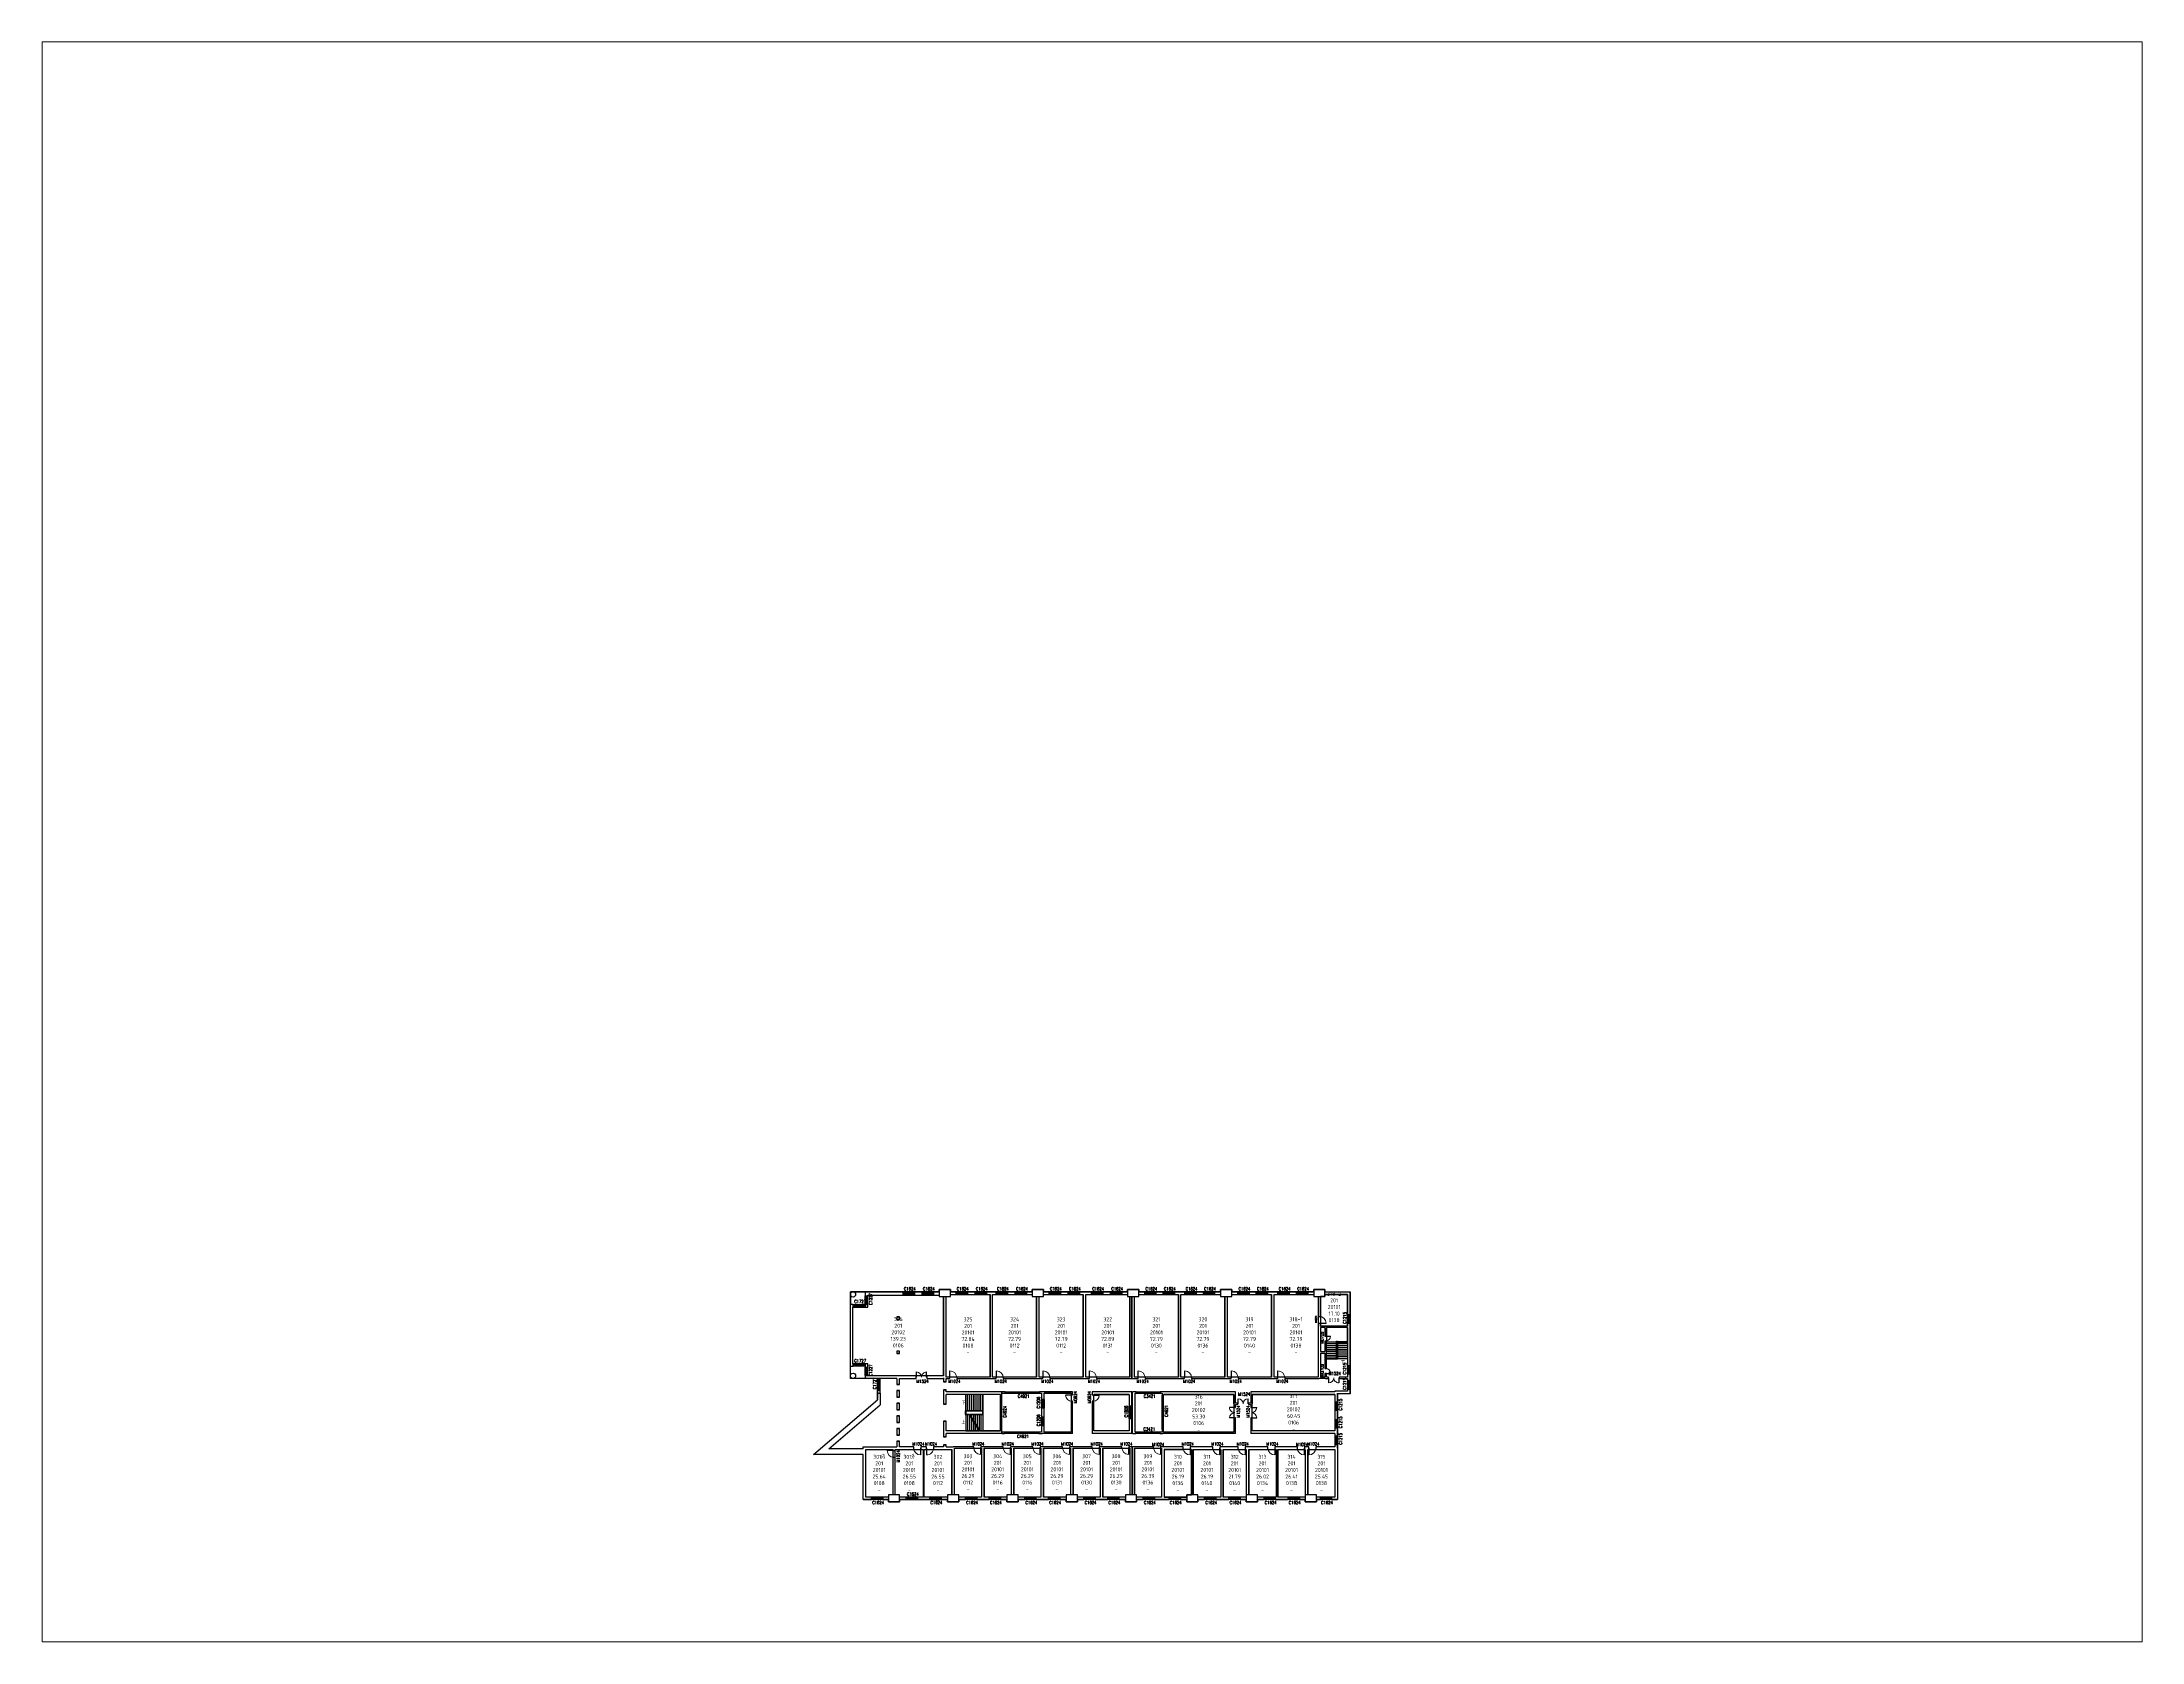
# Paper-space layout 'Layout1' of a CAD drawing. Extents: x 1.05 to 9.45, y 0.8 to 7.2.
# The model-space entities are those that its viewports show. They can reach past a viewport. Long polylines and large blocks are cut down to what shows.
import ezdxf

# ---------------------------------------------------------------- set-up
doc = ezdxf.new("R2010")
doc.units = 0
doc.header["$LTSCALE"] = 1000
doc.header["$MEASUREMENT"] = 0
doc.linetypes.add('DASH', pattern=[0.35, 0.25, -0.1])
for name, color, linetype in [('body', 30, 'Continuous'), ('GROS', 6, 'Continuous'), ('RM', 4, 'Continuous'), ('RM$', 5, 'Continuous'), ('RM$TXT', 5, 'Continuous')]:
    doc.layers.add(name, color=color, linetype=linetype)
doc.styles.add('_TCH_DIM', font='SIMPLEX', dxfattribs={"bigfont": 'GBCBIG'})
doc.styles.add('_TCH_WINDOW', font='SIMPLEX', dxfattribs={"bigfont": 'GBCBIG'})
doc.styles.get("Standard").update_dxf_attribs({"font": 'gbenor.shx', "bigfont": 'gbcbig.shx'})

# ---------------------------------------------------------------- blocks, each defined once
blk = doc.blocks.new('$TCHSYS$WIN2D')
for p, q in [((-0.5, 0.5), (0.5, 0.5)), ((-0.5, 0.5), (-0.5, -0.5)), ((0.5, 0.167), (-0.5, 0.167)), ((0.5, 0.5), (0.5, -0.5)), ((0.5, -0.167), (-0.5, -0.167)), ((-0.5, -0.5), (0.5, -0.5))]:
    blk.add_line(p, q)
blk = doc.blocks.new('$DorLib2D$00000004')
for p, q in [((-0.485, 0), (-0.485, 0.485)), ((0.485, 0), (0.485, 0.485))]:
    blk.add_line(p, q)
at = {"lineweight": 13}
for centre, start, end in [((-0.485, 0), 0, 90), ((0.485, 0), 90, 180)]:
    blk.add_arc(centre, 0.485, start, end, dxfattribs=at)
blk = doc.blocks.new('$DorLib2D$00000003')
blk.add_line((0.47, 0), (0.47, 0.97))
at = {"lineweight": 13}
blk.add_arc((0.47, 0), 0.97, 90, 180, dxfattribs=at)
blk = doc.blocks.new('_FZHK')
blk.add_lwpolyline([(-0.5, -0.5), (0.5, -0.5), (0.5, 0.5), (-0.5, 0.5)], close=True)

msp = doc.modelspace()

# ---------------------------------------------------------------- linework, layer by layer
at = {"layer": 'body'}
for p, q in [((8515, -91590), (6415, -91590)), ((6415, -91590), (6415, -93390)), ((6415, -103875), (6415, -102160)), ((8515, -103875), (6415, -103875))]:
    msp.add_line(p, q, dxfattribs=at)
at = {"layer": 'body', "color": 30}
for p, q in [((8515, -91590), (8515, -92175)), ((13900, -91590), (8515, -91590)), ((8515, -92175), (8885, -92175)), ((8885, -92175), (8885, -92090)), ((8885, -92090), (13900, -92090)), ((13900, -92090), (13900, -91590)), ((16600, -91590), (15500, -91590)), ((15500, -91590), (15500, -92090)), ((15500, -92090), (16600, -92090)), ((16600, -92090), (16600, -91590)), ((19000, -91590), (18200, -91590)), ((18200, -91590), (18200, -92090)), ((18200, -92090), (19000, -92090)), ((20600, -91275), (19000, -91275)), ((19000, -91275), (19000, -92275)), ((19000, -92275), (20600, -92275)), ((19615, -103505), (19615, -92275)), ((19985, -103690), (19985, -92275)), ((20600, -92275), (20600, -91275)), ((21400, -91590), (20600, -91590)), ((20600, -91960), (21400, -91960)), ((21400, -91960), (21400, -91590)), ((24100, -91590), (23000, -91590)), ((23000, -91590), (23000, -91960)), ((23000, -91960), (24100, -91960)), ((24100, -91960), (24100, -91590)), ((26400, -91590), (25700, -91590)), ((25700, -91590), (25700, -91960)), ((25700, -91960), (26215, -91960)), ((26215, -103675), (26215, -91960)), ((27100, -91590), (26400, -91590)), ((26585, -91960), (27100, -91960)), ((26585, -103675), (26585, -91960)), ((27100, -91960), (27100, -91590)), ((29800, -91590), (28700, -91590)), ((28700, -91590), (28700, -91960)), ((28700, -91960), (29800, -91960)), ((29800, -91960), (29800, -91590)), ((32200, -91590), (31400, -91590)), ((31400, -91590), (31400, -91960)), ((31400, -91960), (32200, -91960)), ((33800, -91275), (32200, -91275)), ((32200, -91275), (32200, -92275)), ((32200, -92275), (33800, -92275)), ((32815, -103675), (32815, -92275)), ((33185, -103675), (33185, -92275)), ((33800, -92275), (33800, -91275)), ((34600, -91590), (33800, -91590)), ((33800, -91960), (34600, -91960)), ((34600, -91960), (34600, -91590)), ((37300, -91590), (36200, -91590)), ((36200, -91590), (36200, -91960)), ((36200, -91960), (37300, -91960)), ((37300, -91960), (37300, -91590)), ((39600, -91590), (38900, -91590)), ((38900, -91590), (38900, -91960)), ((38900, -91960), (39415, -91960)), ((39415, -103675), (39415, -91960)), ((40600, -91590), (39600, -91590)), ((39785, -91960), (40600, -91960)), ((39785, -103675), (39785, -91960)), ((40600, -91960), (40600, -91590)), ((43300, -91590), (42200, -91590)), ((42200, -91590), (42200, -91960)), ((42200, -91960), (43300, -91960)), ((43300, -91960), (43300, -91590)), ((45700, -91590), (44900, -91590)), ((44900, -91590), (44900, -91960)), ((44900, -91960), (45700, -91960)), ((47300, -91275), (45700, -91275)), ((45700, -91275), (45700, -92275)), ((45700, -92275), (47300, -92275)), ((46015, -103675), (46015, -92275)), ((46200, -91775), (46200, -91775)), ((46315, -103875), (46315, -92275)), ((46350, -91775), (46350, -91775)), ((46385, -103875), (46385, -92275)), ((46500, -91775), (46500, -91775)), ((46685, -103675), (46685, -92275)), ((47300, -92275), (47300, -91275)), ((48140, -91590), (47300, -91590)), ((47300, -91960), (48140, -91960)), ((48140, -91960), (48140, -91590)), ((50760, -91590), (49740, -91590)), ((49740, -91590), (49740, -91960)), ((49740, -91960), (50760, -91960)), ((50760, -91960), (50760, -91590)), ((53100, -91590), (52360, -91590)), ((52360, -91590), (52360, -91960)), ((52360, -91960), (52915, -91960)), ((52915, -103675), (52915, -91960)), ((53840, -91590), (53100, -91590)), ((53285, -91960), (53840, -91960)), ((53285, -103675), (53285, -91960)), ((53840, -91960), (53840, -91590)), ((56460, -91590), (55440, -91590)), ((55440, -91590), (55440, -91960)), ((55440, -91960), (56460, -91960)), ((56460, -91960), (56460, -91590)), ((58900, -91590), (58060, -91590)), ((58060, -91590), (58060, -91960)), ((58060, -91960), (58900, -91960)), ((60500, -91275), (58900, -91275)), ((58900, -91275), (58900, -92275)), ((58900, -92275), (60500, -92275)), ((59515, -103675), (59515, -92275)), ((59885, -103675), (59885, -92275)), ((60500, -92275), (60500, -91275)), ((61340, -91590), (60500, -91590)), ((60500, -91960), (61340, -91960)), ((61340, -91960), (61340, -91590)), ((63960, -91590), (62940, -91590)), ((62940, -91590), (62940, -91960)), ((62940, -91960), (63960, -91960)), ((63960, -91960), (63960, -91590)), ((66300, -91590), (65560, -91590)), ((65560, -91590), (65560, -91960)), ((65560, -91960), (66115, -91960)), ((66115, -103675), (66115, -91960)), ((67040, -91590), (66300, -91590)), ((66485, -91960), (67040, -91960)), ((66485, -103675), (66485, -91960)), ((67040, -91960), (67040, -91590)), ((69660, -91590), (68640, -91590)), ((68640, -91590), (68640, -91960)), ((68640, -91960), (69660, -91960)), ((69660, -91960), (69660, -91590)), ((72100, -91590), (71260, -91590)), ((71260, -91590), (71260, -91960)), ((71260, -91960), (72100, -91960)), ((73700, -91275), (72100, -91275)), ((72100, -91275), (72100, -92275)), ((72100, -92275), (73700, -92275)), ((72715, -92275), (72715, -95075)), ((73085, -95075), (73085, -92275)), ((73700, -92275), (73700, -91275)), ((73700, -91590), (77285, -91590)), ((73700, -91960), (76915, -91960)), ((76915, -91960), (76915, -94875)), ((77285, -94875), (77285, -91590)), ((6800, -93390), (6415, -93390)), ((6415, -102160), (6415, -93390)), ((6785, -93760), (6800, -93760)), ((6785, -101790), (6785, -93760)), ((6800, -93760), (6800, -93390)), ((8515, -93390), (8501, -93390)), ((8501, -93390), (8501, -93760)), ((8501, -93760), (8515, -93760)), ((8885, -93375), (8515, -93375)), ((8515, -93375), (8515, -93390)), ((8885, -93390), (8515, -93390)), ((8515, -93390), (8515, -93760)), ((8515, -93760), (8885, -93760)), ((8885, -93390), (8885, -93375)), ((8885, -93760), (8885, -93390)), ((72715, -95075), (73085, -95075)), ((76915, -94875), (77285, -94875)), ((73085, -96075), (72715, -96075)), ((72715, -96075), (72715, -96575)), ((72715, -96575), (72715, -100175)), ((73085, -96475), (73085, -96075)), ((73800, -96475), (73085, -96475)), ((73085, -96675), (73085, -100075)), ((73700, -96675), (73085, -96675)), ((73700, -96675), (73700, -97875)), ((73700, -97875), (73900, -97875)), ((76915, -96475), (73800, -96475)), ((76915, -96675), (73900, -96675)), ((73900, -97875), (73900, -96675)), ((76900, -96675), (73900, -96675)), ((73900, -96675), (73900, -98675)), ((76900, -98675), (76900, -96675)), ((77285, -96075), (76915, -96075)), ((76915, -96075), (76915, -96475)), ((76915, -96675), (76915, -102075)), ((77285, -96575), (77285, -96075)), ((77285, -102075), (77285, -96575)), ((72715, -100175), (72715, -103675)), ((73085, -100075), (73700, -100075)), ((73085, -100275), (73085, -103675)), ((73085, -100275), (73700, -100275)), ((73900, -98575), (73700, -98575)), ((73700, -98575), (73700, -100075)), ((73700, -100275), (73700, -102475)), ((73900, -100175), (73900, -98575)), ((73900, -101105), (73900, -98675)), ((73900, -98675), (75340, -98675)), ((73900, -98675), (75340, -98675)), ((73900, -98945), (75340, -98945)), ((73900, -99215), (75340, -99215)), ((73900, -99485), (75340, -99485)), ((73900, -99755), (75340, -99755)), ((73900, -100025), (75340, -100025)), ((73900, -102475), (73900, -100175)), ((73900, -100295), (75340, -100295)), ((73900, -100565), (75340, -100565)), ((73900, -100835), (75340, -100835)), ((73900, -101105), (75340, -101105)), ((75400, -101105), (73900, -101105)), ((73900, -101165), (73900, -101105)), ((75460, -101165), (73900, -101165)), ((75340, -101105), (75340, -98615)), ((75340, -98615), (75460, -98615)), ((75340, -101105), (75400, -101105)), ((75340, -101105), (75400, -101105)), ((75400, -101105), (75400, -98675)), ((75400, -98675), (75400, -101105)), ((75400, -101105), (75400, -98675)), ((75400, -98675), (75400, -98675)), ((75400, -98675), (75400, -101105)), ((75400, -101105), (75400, -101105)), ((75460, -98615), (75460, -101165)), ((76900, -98675), (75460, -98675)), ((75460, -98675), (76900, -98675)), ((76900, -98945), (75460, -98945)), ((76900, -99215), (75460, -99215)), ((76900, -99485), (75460, -99485)), ((76900, -99755), (75460, -99755)), ((76900, -100025), (75460, -100025)), ((76900, -100295), (75460, -100295)), ((76900, -100565), (75460, -100565)), ((76900, -100835), (75460, -100835)), ((76900, -101105), (75460, -101105)), ((76900, -98675), (76900, -101105)), ((6415, -102160), (6800, -102160)), ((6800, -101790), (6785, -101790)), ((6800, -102160), (6800, -101790)), ((8885, -101790), (8500, -101790)), ((8500, -101790), (8500, -102160)), ((8500, -102160), (8515, -102160)), ((8515, -102160), (8515, -102275)), ((8515, -102275), (8885, -102275)), ((8885, -103475), (8515, -103475)), ((8515, -103475), (8515, -103875)), ((10265, -103875), (8515, -103875)), ((8885, -102275), (8885, -101790)), ((8885, -103505), (8885, -103475)), ((10450, -103505), (8885, -103505)), ((10265, -103875), (10635, -103875)), ((13200, -103505), (10450, -103505)), ((13015, -103875), (10635, -103875)), ((13015, -103875), (13015, -104720)), ((15750, -103505), (13200, -103505)), ((13385, -103875), (15750, -103875)), ((13385, -104720), (13385, -103875)), ((15750, -103875), (15750, -103505)), ((19615, -103505), (17250, -103505)), ((17250, -103505), (17250, -103875)), ((17250, -103875), (19615, -103875)), ((19615, -103775), (19615, -103875)), ((19615, -103775), (19615, -104375)), ((19985, -103675), (19985, -103690)), ((20500, -103675), (19985, -103675)), ((19985, -103875), (20500, -103875)), ((19985, -104375), (19985, -103875)), ((20500, -103875), (20500, -103675)), ((26215, -103675), (21500, -103675)), ((21500, -103675), (21500, -103875)), ((21500, -103875), (26400, -103875)), ((26400, -103875), (27100, -103875)), ((27100, -103675), (26585, -103675)), ((27100, -103875), (27100, -103675)), ((32815, -103675), (28100, -103675)), ((28100, -103675), (28100, -103875)), ((28100, -103875), (33000, -103875)), ((33000, -103875), (33700, -103875)), ((33700, -103675), (33185, -103675)), ((33700, -103875), (33700, -103675)), ((39415, -103675), (34700, -103675)), ((34700, -103675), (34700, -103875)), ((34700, -103875), (39600, -103875)), ((39600, -103875), (40300, -103875)), ((40300, -103675), (39785, -103675)), ((40300, -103875), (40300, -103675)), ((46015, -103675), (41300, -103675)), ((41300, -103675), (41300, -103875)), ((41300, -103875), (46385, -103875)), ((46315, -103875), (47200, -103875)), ((47200, -103675), (46685, -103675)), ((47200, -103875), (47200, -103675)), ((52915, -103675), (48200, -103675)), ((48200, -103675), (48200, -103875)), ((48200, -103875), (53100, -103875)), ((53100, -103875), (53800, -103875)), ((53800, -103675), (53285, -103675)), ((53800, -103875), (53800, -103675)), ((59515, -103675), (54800, -103675)), ((54800, -103675), (54800, -103875)), ((54800, -103875), (59700, -103875)), ((59700, -103875), (60400, -103875)), ((60400, -103675), (59885, -103675)), ((60400, -103875), (60400, -103675)), ((66115, -103675), (61400, -103675)), ((61400, -103675), (61400, -103875)), ((61400, -103875), (66300, -103875)), ((66300, -103875), (67000, -103875)), ((67000, -103675), (66485, -103675)), ((67000, -103875), (67000, -103675)), ((72715, -103675), (68000, -103675)), ((68000, -103675), (68000, -103875)), ((68000, -103875), (72900, -103875)), ((73800, -103875), (72900, -103875)), ((73700, -103675), (73085, -103675)), ((73700, -102475), (73900, -102475)), ((73900, -103175), (73700, -103175)), ((73700, -103175), (73700, -103675)), ((73800, -103875), (74200, -103875)), ((73900, -103675), (73900, -103175)), ((74200, -103675), (73900, -103675)), ((74200, -103875), (74200, -103675)), ((76915, -103675), (75700, -103675)), ((75700, -103675), (75700, -103875)), ((75700, -103875), (76915, -103875)), ((76915, -102075), (77285, -102075)), ((77285, -103275), (76915, -103275)), ((76915, -103275), (76915, -103675)), ((76915, -103875), (76915, -104225)), ((77285, -103775), (77285, -103275)), ((77285, -104225), (77285, -103775)), ((1178, -114660), (10265, -106903)), ((10265, -105945), (10265, -106903)), ((10635, -105945), (10635, -107639)), ((13015, -104720), (13385, -104720)), ((13015, -105570), (13015, -106520)), ((13385, -105570), (13015, -105570)), ((13015, -106520), (13385, -106520)), ((13385, -106520), (13385, -105570)), ((19615, -104375), (19985, -104375)), ((19985, -105475), (19615, -105475)), ((19615, -105475), (19615, -105960)), ((19615, -105960), (19615, -107525)), ((19985, -105775), (19985, -105475)), ((27900, -105775), (19985, -105775)), ((19985, -107525), (19985, -106145)), ((27700, -106145), (19985, -106145)), ((25200, -106145), (22770, -106145)), ((22770, -108465), (22770, -106145)), ((23040, -108465), (23040, -106145)), ((23310, -108465), (23310, -106145)), ((23580, -108465), (23580, -106145)), ((23850, -108465), (23850, -106145)), ((24120, -108465), (24120, -106145)), ((24390, -108465), (24390, -106145)), ((24660, -108465), (24660, -106145)), ((24930, -108465), (24930, -106145)), ((25200, -108465), (25200, -106145)), ((27700, -106145), (25200, -106145)), ((25200, -106145), (25200, -108465)), ((27700, -106145), (27700, -106268)), ((27700, -111305), (27700, -106145)), ((27700, -106268), (27900, -106268)), ((27900, -106268), (27900, -105775)), ((28350, -105775), (27900, -105775)), ((27900, -105775), (27900, -105975)), ((27900, -105975), (28350, -105975)), ((28350, -105975), (28350, -105775)), ((33600, -105775), (33250, -105775)), ((33250, -105775), (33250, -105975)), ((33250, -105975), (33500, -105975)), ((33500, -105975), (33500, -106875)), ((33500, -106875), (33870, -106875)), ((37900, -105775), (33600, -105775)), ((33870, -106875), (33870, -105975)), ((37700, -105975), (33870, -105975)), ((37700, -105975), (37700, -106199)), ((37700, -106199), (37900, -106199)), ((37900, -107099), (37700, -107099)), ((37700, -107099), (37700, -111475)), ((37900, -106199), (37900, -105775)), ((37900, -111675), (37900, -107099)), ((40715, -105775), (40715, -106199)), ((46300, -105775), (40715, -105775)), ((40715, -106199), (40915, -106199)), ((40915, -107099), (40715, -107099)), ((40715, -107099), (40715, -111675)), ((40915, -106199), (40915, -106145)), ((45930, -106145), (40915, -106145)), ((40915, -111305), (40915, -107099)), ((45930, -106145), (45930, -107825)), ((46300, -107825), (46300, -105775)), ((46400, -111675), (46400, -105775)), ((46950, -105775), (46400, -105775)), ((46770, -111475), (46770, -105975)), ((46770, -105975), (46950, -105975)), ((46950, -105975), (46950, -105775)), ((50700, -105775), (50350, -105775)), ((50350, -105775), (50350, -105975)), ((50350, -105975), (50600, -105975)), ((50600, -105975), (50600, -106225)), ((50600, -106225), (50800, -106225)), ((61000, -105775), (50700, -105775)), ((50800, -106225), (50800, -106145)), ((60800, -106145), (50800, -106145)), ((60800, -107475), (60800, -106145)), ((61000, -107375), (61000, -105775)), ((75115, -105775), (63200, -105775)), ((63200, -105775), (63200, -107375)), ((75115, -106145), (63400, -106145)), ((63400, -106145), (63400, -107475)), ((76915, -105690), (75115, -105690)), ((75115, -105690), (75115, -105775)), ((75115, -106145), (75115, -107174)), ((75115, -107174), (75485, -107174)), ((75485, -106060), (75485, -105960)), ((75485, -107174), (75485, -105960)), ((77285, -106060), (75485, -106060)), ((76915, -104225), (77285, -104225)), ((77285, -105425), (76915, -105425)), ((76915, -105425), (76915, -105690)), ((77285, -106060), (77285, -105425)), ((3347, -113860), (10635, -107639)), ((13015, -107370), (13015, -108320)), ((13385, -107370), (13015, -107370)), ((13015, -108320), (13385, -108320)), ((13015, -109170), (13015, -110120)), ((13385, -109170), (13015, -109170)), ((13015, -110120), (13385, -110120)), ((13385, -108320), (13385, -107370)), ((13385, -110120), (13385, -109170)), ((19615, -107525), (19985, -107525)), ((19985, -109925), (19615, -109925)), ((19615, -109925), (19615, -111475)), ((19985, -111305), (19985, -109925)), ((22710, -108465), (22710, -108985)), ((25260, -108465), (22710, -108465)), ((22710, -108985), (23275, -108985)), ((25200, -108525), (22770, -108525)), ((22770, -108525), (22770, -108925)), ((25200, -108525), (22770, -108525)), ((22770, -108925), (22770, -108525)), ((22770, -108925), (23240, -108925)), ((22770, -108925), (23240, -108925)), ((22770, -108985), (22770, -111305)), ((23040, -108985), (23040, -111305)), ((23240, -108925), (23890, -110051)), ((23310, -109046), (23310, -111305)), ((23356, -108925), (25200, -108925)), ((23356, -108925), (23990, -110024)), ((23356, -108925), (25200, -108925)), ((23390, -108985), (25260, -108985)), ((23580, -108985), (23580, -109314)), ((23580, -109514), (23580, -111305)), ((23850, -108985), (23850, -109781)), ((23850, -109981), (23850, -111305)), ((23890, -110051), (24062, -110004)), ((24062, -110004), (23890, -110210)), ((24120, -108985), (24120, -110249)), ((24390, -108985), (24390, -110716)), ((24660, -108985), (24660, -111184)), ((24930, -108985), (24930, -111305)), ((25200, -108925), (25200, -108525)), ((25200, -108525), (25200, -108925)), ((25200, -108985), (25200, -111305)), ((25200, -108985), (25200, -111305)), ((25260, -108985), (25260, -108465)), ((33870, -108075), (33500, -108075)), ((33500, -108075), (33500, -109375)), ((33500, -109375), (33870, -109375)), ((33870, -109375), (33870, -108075)), ((45930, -107825), (46300, -107825)), ((46300, -109625), (45930, -109625)), ((45930, -109625), (45930, -111305)), ((46300, -111675), (46300, -109625)), ((60800, -107475), (60800, -107975)), ((60800, -107975), (61000, -107975)), ((61000, -109475), (60800, -109475)), ((60800, -109475), (60800, -111475)), ((61350, -107375), (61000, -107375)), ((61000, -107975), (61000, -107575)), ((61000, -107575), (61350, -107575)), ((61000, -111675), (61000, -109475)), ((61350, -107575), (61350, -107375)), ((63200, -107375), (62850, -107375)), ((62850, -107375), (62850, -107575)), ((62850, -107575), (63200, -107575)), ((63200, -107575), (63200, -107975)), ((63200, -107975), (63400, -107975)), ((63400, -109475), (63200, -109475)), ((63200, -109475), (63200, -111675)), ((63400, -107975), (63400, -107475)), ((63400, -111305), (63400, -109475)), ((75115, -108374), (75115, -109675)), ((75485, -108374), (75115, -108374)), ((75115, -109675), (75485, -109675)), ((75485, -109675), (75485, -108374)), ((13015, -110970), (13015, -111920)), ((13385, -110970), (13015, -110970)), ((13015, -111920), (13385, -111920)), ((13385, -112770), (13015, -112770)), ((13015, -112770), (13015, -113575)), ((13385, -111920), (13385, -110970)), ((13385, -113575), (13385, -112770)), ((19615, -111475), (19615, -112176)), ((19615, -112176), (19985, -112176)), ((27700, -111305), (19985, -111305)), ((19985, -112176), (19985, -111675)), ((27900, -111675), (19985, -111675)), ((22770, -111305), (24614, -111305)), ((23890, -110210), (24070, -110162)), ((23970, -110189), (24614, -111305)), ((24070, -110162), (24730, -111305)), ((24120, -110449), (24120, -111305)), ((24390, -110916), (24390, -111305)), ((24730, -111305), (25200, -111305)), ((25200, -111305), (27700, -111305)), ((27900, -111168), (27700, -111168)), ((27700, -111168), (27700, -111305)), ((27900, -111675), (27900, -111168)), ((28250, -111475), (27900, -111475)), ((27900, -111475), (27900, -111675)), ((27900, -111675), (28250, -111675)), ((28250, -111675), (28250, -111475)), ((33500, -111475), (33150, -111475)), ((33150, -111475), (33150, -111675)), ((33150, -111675), (33600, -111675)), ((33870, -110575), (33500, -110575)), ((33500, -110575), (33500, -111475)), ((37900, -111675), (33600, -111675)), ((33870, -111475), (33870, -110575)), ((37700, -111475), (33870, -111475)), ((46300, -111675), (40715, -111675)), ((45930, -111305), (40915, -111305)), ((46400, -111675), (46900, -111675)), ((46900, -111475), (46770, -111475)), ((46900, -111675), (46900, -111475)), ((50600, -111475), (50300, -111475)), ((50300, -111475), (50300, -111675)), ((50300, -111675), (50700, -111675)), ((50800, -111125), (50600, -111125)), ((50600, -111125), (50600, -111475)), ((61000, -111675), (50700, -111675)), ((50800, -111475), (50800, -111125)), ((60800, -111475), (50800, -111475)), ((75115, -111675), (63200, -111675)), ((75115, -111305), (63400, -111305)), ((75485, -110875), (75115, -110875)), ((75115, -110875), (75115, -111305)), ((75115, -111675), (75115, -112025)), ((75115, -112025), (75485, -112025)), ((75485, -111490), (75485, -110875)), ((75485, -112025), (75485, -111490)), ((8215, -114660), (1178, -114660)), ((8215, -113860), (3347, -113860)), ((8215, -113575), (12600, -113575)), ((8215, -113860), (8215, -113575)), ((8215, -121060), (8215, -114660)), ((8585, -113945), (12415, -113945)), ((8585, -113966), (8585, -113945)), ((8585, -120690), (8585, -113966)), ((12415, -113945), (12415, -114075)), ((12415, -114075), (12785, -114075)), ((12785, -115075), (12415, -115075)), ((12415, -115075), (12415, -120375)), ((12600, -113575), (13015, -113575)), ((12785, -114075), (12785, -113945)), ((12785, -113945), (13200, -113945)), ((12785, -120375), (12785, -115075)), ((13200, -113945), (15400, -113945)), ((15400, -113575), (13385, -113575)), ((15400, -113945), (15400, -113575)), ((16800, -113575), (16400, -113575)), ((16400, -113575), (16400, -113945)), ((16400, -113945), (16750, -113945)), ((16750, -113945), (16750, -120690)), ((17200, -113575), (16800, -113575)), ((16850, -113945), (17200, -113945)), ((16850, -113945), (16850, -120690)), ((17200, -113945), (17200, -113575)), ((19615, -113575), (18200, -113575)), ((18200, -113575), (18200, -113945)), ((18200, -113945), (19800, -113945)), ((19985, -113275), (19615, -113275)), ((19615, -113275), (19615, -113575)), ((19800, -113945), (20815, -113945)), ((19985, -113575), (19985, -113275)), ((19985, -113575), (21000, -113575)), ((20815, -120375), (20815, -113945)), ((23900, -113575), (21000, -113575)), ((21185, -113775), (23900, -113775)), ((21185, -120375), (21185, -113775)), ((23900, -113775), (23900, -113575)), ((25200, -113575), (24900, -113575)), ((24900, -113575), (24900, -113775)), ((24900, -113775), (25015, -113775)), ((25015, -113775), (25015, -120690)), ((28100, -113575), (25200, -113575)), ((25385, -113775), (28100, -113775)), ((25385, -113775), (25385, -120690)), ((28100, -113775), (28100, -113575)), ((29400, -113575), (29100, -113575)), ((29100, -113575), (29100, -113775)), ((29100, -113775), (29215, -113775)), ((29215, -113775), (29215, -120375)), ((32300, -113575), (29400, -113575)), ((29585, -113775), (32300, -113775)), ((29585, -113775), (29585, -120375)), ((32300, -113775), (32300, -113575)), ((33600, -113575), (33300, -113575)), ((33300, -113575), (33300, -113775)), ((33300, -113775), (33415, -113775)), ((33415, -113775), (33415, -120690)), ((36500, -113575), (33600, -113575)), ((33785, -113775), (36500, -113775)), ((33785, -113775), (33785, -120690)), ((36500, -113775), (36500, -113575)), ((37800, -113575), (37500, -113575)), ((37500, -113575), (37500, -113775)), ((37500, -113775), (37615, -113775)), ((37615, -113775), (37615, -120375)), ((40700, -113575), (37800, -113575)), ((37985, -113775), (40700, -113775)), ((37985, -113775), (37985, -120375)), ((40700, -113775), (40700, -113575)), ((42000, -113575), (41700, -113575)), ((41700, -113575), (41700, -113775)), ((41700, -113775), (41815, -113775)), ((41815, -113775), (41815, -120690)), ((44900, -113575), (42000, -113575)), ((42185, -113775), (44900, -113775)), ((42185, -113775), (42185, -120690)), ((44900, -113775), (44900, -113575)), ((46385, -113575), (45900, -113575)), ((45900, -113575), (45900, -113775)), ((45900, -113775), (46015, -113775)), ((46015, -113775), (46015, -120375)), ((49400, -113575), (46315, -113575)), ((46315, -113575), (46315, -120375)), ((46385, -113575), (46385, -120375)), ((46685, -113775), (49400, -113775)), ((46685, -113775), (46685, -120375)), ((49400, -113775), (49400, -113575)), ((50885, -113575), (50400, -113575)), ((50400, -113575), (50400, -113775)), ((50400, -113775), (50515, -113775)), ((50515, -113775), (50515, -113760)), ((50515, -113760), (50515, -120690)), ((50885, -113575), (50885, -113575)), ((53600, -113575), (50885, -113575)), ((50885, -113945), (50885, -120690)), ((50885, -113945), (53600, -113945)), ((53600, -113945), (53600, -113575)), ((54900, -113575), (54600, -113575)), ((54600, -113575), (54600, -113945)), ((54600, -113945), (54800, -113945)), ((54800, -113945), (54800, -120375)), ((57800, -113575), (54900, -113575)), ((55000, -113945), (57800, -113945)), ((55000, -113945), (55000, -120375)), ((57800, -113945), (57800, -113575)), ((59100, -113575), (58800, -113575)), ((58800, -113575), (58800, -113945)), ((58800, -113945), (58915, -113945)), ((58915, -113945), (58915, -120690)), ((61400, -113575), (59100, -113575)), ((59285, -113945), (61400, -113945)), ((59285, -113945), (59285, -120690)), ((61400, -113945), (61400, -113575)), ((62700, -113575), (62400, -113575)), ((62400, -113575), (62400, -113945)), ((62400, -113945), (62515, -113945)), ((62515, -113945), (62515, -120375)), ((65600, -113575), (62700, -113575)), ((62885, -113945), (62885, -120375)), ((62885, -113945), (65600, -113945)), ((65600, -113945), (65600, -113575)), ((66900, -113575), (66600, -113575)), ((66600, -113575), (66600, -113945)), ((66600, -113945), (66800, -113945)), ((66800, -113945), (66800, -120690)), ((69800, -113575), (66900, -113575)), ((67000, -113945), (69800, -113945)), ((67000, -113945), (67000, -120690)), ((69800, -113945), (69800, -113575)), ((71100, -113575), (70800, -113575)), ((70800, -113575), (70800, -113945)), ((70800, -113945), (70915, -113945)), ((70915, -113945), (70915, -120375)), ((71400, -113575), (71100, -113575)), ((71285, -113945), (71400, -113945)), ((71285, -113945), (71285, -120375)), ((71400, -113945), (71400, -113575)), ((75115, -113575), (72400, -113575)), ((72400, -113575), (72400, -113945)), ((72400, -113945), (75115, -113945)), ((75485, -113225), (75115, -113225)), ((75115, -113225), (75115, -113575)), ((75115, -113945), (75115, -120690)), ((75485, -113760), (75485, -113225)), ((75485, -113760), (75485, -121060)), ((8215, -121060), (9410, -121060)), ((9410, -120690), (8585, -120690)), ((9410, -121060), (9410, -120690)), ((11800, -120690), (11010, -120690)), ((11010, -120690), (11010, -121060)), ((11010, -121060), (11800, -121060)), ((13400, -120375), (11800, -120375)), ((11800, -120375), (11800, -121375)), ((11800, -121375), (13400, -121375)), ((13400, -121375), (13400, -120375)), ((14330, -120690), (13400, -120690)), ((13400, -121060), (14330, -121060)), ((14330, -121060), (14330, -120690)), ((16750, -120690), (15930, -120690)), ((15930, -120690), (15930, -121060)), ((15930, -121060), (16800, -121060)), ((16800, -121060), (17670, -121060)), ((17670, -120690), (16850, -120690)), ((17670, -121060), (17670, -120690)), ((20200, -120690), (19270, -120690)), ((19270, -120690), (19270, -121060)), ((19270, -121060), (20200, -121060)), ((21800, -120375), (20200, -120375)), ((20200, -120375), (20200, -121375)), ((20200, -121375), (21800, -121375)), ((21800, -121375), (21800, -120375)), ((22730, -120690), (21800, -120690)), ((21800, -121060), (22730, -121060)), ((22730, -121060), (22730, -120690)), ((25015, -120690), (24330, -120690)), ((24330, -120690), (24330, -121060)), ((24330, -121060), (25200, -121060)), ((25200, -121060), (26100, -121060)), ((26100, -120690), (25385, -120690)), ((26100, -121060), (26100, -120690)), ((28600, -120690), (27700, -120690)), ((27700, -120690), (27700, -121060)), ((27700, -121060), (28600, -121060)), ((30200, -120375), (28600, -120375)), ((28600, -120375), (28600, -121375)), ((28600, -121375), (30200, -121375)), ((30200, -121375), (30200, -120375)), ((31130, -120690), (30200, -120690)), ((30200, -121060), (31130, -121060)), ((31130, -121060), (31130, -120690)), ((33415, -120690), (32730, -120690)), ((32730, -120690), (32730, -121060)), ((32730, -121060), (33600, -121060)), ((33600, -121060), (34500, -121060)), ((34500, -120690), (33785, -120690)), ((34500, -121060), (34500, -120690)), ((37000, -120690), (36100, -120690)), ((36100, -120690), (36100, -121060)), ((36100, -121060), (37000, -121060)), ((38600, -120375), (37000, -120375)), ((37000, -120375), (37000, -121375)), ((37000, -121375), (38600, -121375)), ((38600, -121375), (38600, -120375)), ((39530, -120690), (38600, -120690)), ((38600, -121060), (39530, -121060)), ((39530, -121060), (39530, -120690)), ((41815, -120690), (41130, -120690)), ((41130, -120690), (41130, -121060)), ((41130, -121060), (42000, -121060)), ((42000, -121060), (42900, -121060)), ((42900, -120690), (42185, -120690)), ((42900, -121060), (42900, -120690)), ((45400, -120690), (44500, -120690)), ((44500, -120690), (44500, -121060)), ((44500, -121060), (45400, -121060)), ((47000, -120375), (45400, -120375)), ((45400, -120375), (45400, -121375)), ((45400, -121375), (47000, -121375)), ((47000, -121375), (47000, -120375)), ((47930, -120690), (47000, -120690)), ((47000, -121060), (47930, -121060)), ((47930, -121060), (47930, -120690)), ((50515, -120690), (49530, -120690)), ((49530, -120690), (49530, -121060)), ((49530, -121060), (50700, -121060)), ((50700, -121060), (51600, -121060)), ((51600, -120690), (50885, -120690)), ((51600, -121060), (51600, -120690)), ((54100, -120690), (53200, -120690)), ((53200, -120690), (53200, -121060)), ((53200, -121060), (54100, -121060)), ((55700, -120375), (54100, -120375)), ((54100, -120375), (54100, -121375)), ((54100, -121375), (55700, -121375)), ((55700, -121375), (55700, -120375)), ((56630, -120690), (55700, -120690)), ((55700, -121060), (56630, -121060)), ((56630, -121060), (56630, -120690)), ((58915, -120690), (58230, -120690)), ((58230, -120690), (58230, -121060)), ((58230, -121060), (59100, -121060)), ((59100, -121060), (60070, -121060)), ((60070, -120690), (59285, -120690)), ((60070, -121060), (60070, -120690)), ((62515, -120690), (61670, -120690)), ((61670, -120690), (61670, -121060)), ((61670, -121060), (62515, -121060)), ((64115, -120375), (62515, -120375)), ((62515, -120375), (62515, -121375)), ((62515, -121375), (64115, -121375)), ((64115, -121375), (64115, -120375)), ((65060, -120690), (64115, -120690)), ((64115, -121060), (65060, -121060)), ((65060, -121060), (65060, -120690)), ((66800, -120690), (66660, -120690)), ((66660, -120690), (66660, -121060)), ((66660, -121060), (66900, -121060)), ((66900, -121060), (68470, -121060)), ((68470, -120690), (67000, -120690)), ((68470, -121060), (68470, -120690)), ((70915, -120690), (70070, -120690)), ((70070, -120690), (70070, -121060)), ((70070, -121060), (70915, -121060)), ((72515, -120375), (70915, -120375)), ((70915, -120375), (70915, -121375)), ((70915, -121375), (72515, -121375)), ((72515, -121375), (72515, -120375)), ((73050, -120690), (72515, -120690)), ((72515, -121060), (73050, -121060)), ((73050, -121060), (73050, -120690)), ((75115, -120690), (74650, -120690)), ((74650, -120690), (74650, -121060)), ((74650, -121060), (75485, -121060))]:
    msp.add_line(p, q, dxfattribs=at)
at = {"layer": 'body', "color": 30, "linetype": 'DASH'}
for p, q in [((13385, -104720), (13015, -104720)), ((13015, -105570), (13385, -105570)), ((13385, -106520), (13015, -106520)), ((19985, -104375), (19615, -104375)), ((19615, -105475), (19985, -105475)), ((13015, -107370), (13385, -107370)), ((13385, -108320), (13015, -108320)), ((13015, -109170), (13385, -109170)), ((13385, -110120), (13015, -110120)), ((19985, -107525), (19615, -107525)), ((19615, -109925), (19985, -109925)), ((13015, -110970), (13385, -110970)), ((13385, -111920), (13015, -111920)), ((13015, -112770), (13385, -112770)), ((19985, -112176), (19615, -112176)), ((19615, -113275), (19985, -113275))]:
    msp.add_line(p, q, dxfattribs=at)
at = {"layer": 'body', "color": 30}
for points in [[(76150, -101240, 0, 0, 0), (76150, -97675, 0, 0, 0), (74650, -97675, 0, 0, 0), (74650, -100520, 120, 0, 0), (74650, -100970, 0, 0, 0)], [(22635, -107335, 0, 0, 0), (26450, -107335, 0, 0, 0), (26450, -110115, 0, 0, 0), (24570, -110115, 120, 0, 0), (24120, -110115, 0, 0, 0)], [(22635, -110115, 0, 0, 0), (23400, -110115, 120, 0, 0), (23850, -110115, 0, 0, 0)]]:
    msp.add_lwpolyline(points, format="xyseb", dxfattribs=at)
at = {"layer": 'body'}
for centre in [(6790, -91965), (6790, -103500)]:
    msp.add_circle(centre, 375, dxfattribs=at)
at = {"layer": 'GROS'}
msp.add_lwpolyline([(6415, -91590), (19000, -91590), (19000, -91275), (20600, -91275), (20600, -91590), (32200, -91590), (32200, -91275), (33800, -91275), (33800, -91590), (45700, -91590), (45700, -91275), (47300, -91275), (47300, -91590), (58900, -91590), (58900, -91275), (60500, -91275), (60500, -91590), (72100, -91590), (72100, -91275), (73700, -91275), (73700, -91590), (73700, -91590), (77285, -91590), (77285, -106060), (75485, -106060), (75485, -121060), (72515, -121060), (72515, -121375), (70915, -121375), (70915, -121060), (64115, -121060), (64115, -121375), (62515, -121375), (62515, -121060), (55700, -121060), (55700, -121375), (54100, -121375), (54100, -121060), (47000, -121060), (47000, -121375), (45400, -121375), (45400, -121060), (38600, -121060), (38600, -121375), (37000, -121375), (37000, -121060), (30200, -121060), (30200, -121375), (28600, -121375), (28600, -121060), (21800, -121060), (21800, -121375), (20200, -121375), (20200, -121060), (13400, -121060), (13400, -121375), (11800, -121375), (11800, -121060), (8215, -121060), (8215, -114660), (1178, -114660), (10265, -106903), (10265, -103875), (6415, -103875), (6415, -91590)], dxfattribs=at)
at = {"layer": 'RM'}
for points in [[(27900, -105975), (33500, -105975), (33500, -111475), (27900, -111475)], [(33870, -105975), (37700, -105975), (37700, -111475), (33870, -111475)], [(40915, -106145), (45930, -106145), (45930, -111305), (40915, -111305)], [(46770, -105975), (50600, -105975), (50600, -111475), (46770, -111475)]]:
    msp.add_lwpolyline(points, close=True, dxfattribs=at)
at = {"layer": 'RM$'}
for points in [[(6787, -93760), (8885, -93760), (8885, -92090), (19000, -92090), (19000, -92275), (19615, -92275), (19615, -103505), (8885, -103505), (8885, -101790), (6785, -101790)], [(19985, -92275), (20600, -92275), (20600, -91960), (26215, -91960), (26215, -103675), (19985, -103690)], [(59885, -92275), (60500, -92275), (60500, -91960), (66115, -91960), (66115, -103675), (59885, -103675)], [(66485, -91960), (72100, -91960), (72100, -92275), (72715, -92275), (72715, -103675), (66485, -103675)], [(76915, -91960), (73700, -91960), (73700, -92275), (73085, -92275), (73085, -96475), (76915, -96475)], [(50800, -106145), (60800, -106145), (60800, -111475), (50800, -111475)], [(63400, -106145), (75115, -106145), (75115, -111305), (63400, -111305)], [(16750, -113945), (16750, -120690), (13400, -120690), (13400, -120375), (12785, -120375), (12785, -113945), (16750, -113945)], [(33785, -113775), (37615, -113775), (37615, -120375), (37000, -120375), (37000, -120690), (33785, -120690)], [(37985, -113775), (41815, -113775), (41815, -120690), (38600, -120690), (38600, -120375), (37985, -120375)], [(59285, -113945), (62515, -113945), (62515, -120690), (59285, -120690)], [(62885, -113945), (66800, -113945), (66800, -120690), (64115, -120690), (64115, -120375), (62885, -120375)], [(67000, -113945), (70915, -113945), (70915, -120690), (67000, -120690)], [(71285, -113945), (75115, -113945), (75115, -120690), (72515, -120690), (72515, -120375), (71285, -120375)]]:
    msp.add_lwpolyline(points, close=True, dxfattribs=at)
for points in [[(26585, -91960), (32200, -91960), (32200, -92275), (32815, -92275), (32815, -103675), (26585, -103675), (26585, -91960)], [(33185, -92275), (33800, -92275), (33800, -91960), (39415, -91960), (39415, -103675), (33185, -103675), (33185, -92275)], [(39785, -91960), (45700, -91960), (45700, -92275), (46015, -92275), (46015, -103675), (39785, -103675), (39785, -91960)], [(46685, -92275), (47300, -92275), (47300, -91960), (52915, -91960), (52915, -103675), (46685, -103675), (46685, -92275)], [(53285, -91960), (58900, -91960), (58900, -92275), (59515, -92275), (59515, -103675), (53285, -103675), (53285, -91960)], [(8585, -113945), (12415, -113945), (12415, -120375), (11800, -120375), (11800, -120690), (8585, -120690), (8585, -113966)], [(16850, -113945), (20815, -113945), (20815, -120375), (20200, -120375), (20200, -120690), (16850, -120690), (16850, -113945)], [(21185, -113775), (25015, -113775), (25015, -120690), (21800, -120690), (21800, -120375), (21185, -120375), (21185, -113775)], [(25385, -113775), (29215, -113775), (29215, -120375), (28600, -120375), (28600, -120690), (25385, -120690), (25385, -113775)], [(29585, -113775), (33415, -113775), (33415, -120690), (30200, -120690), (30200, -120375), (29585, -120375), (29585, -113775)], [(42185, -113775), (46015, -113775), (46015, -120375), (45400, -120375), (45400, -120690), (42185, -120690), (42185, -113775)], [(46685, -113775), (50515, -113775), (50515, -120690), (47000, -120690), (47000, -120375), (46685, -120375), (46685, -113775)], [(54800, -113945), (50885, -113945), (50885, -120690), (54100, -120690), (54100, -120375), (54800, -120375), (54800, -113945)], [(55000, -113945), (58915, -113945), (58915, -120690), (55700, -120690), (55700, -120375), (55000, -120375), (55000, -113945)]]:
    msp.add_lwpolyline(points, dxfattribs=at)

# ---------------------------------------------------------------- block references
at = {"layer": 'body', "color": 30}
ref = msp.add_blockref('$TCHSYS$WIN2D', (8700, -92775), dxfattribs=dict(at, xscale=1200, yscale=370, zscale=370, rotation=90.00000000000041))
ref.add_attrib('A', 'C1227', (9521, -93458), dxfattribs={"color": 30, "height": 446.2, "rotation": 90, "style": '_TCH_WINDOW', "width": 0.705882})
ref = msp.add_blockref('$TCHSYS$WIN2D', (14700, -91840), dxfattribs=dict(at, xscale=-1600, yscale=-500, zscale=500))
ref.add_attrib('A', 'C1624', (14010, -91401), dxfattribs={"color": 30, "height": 446.2, "style": '_TCH_WINDOW', "width": 0.705882})
ref = msp.add_blockref('$TCHSYS$WIN2D', (17400, -91840), dxfattribs=dict(at, xscale=-1600, yscale=-500, zscale=500))
ref.add_attrib('A', 'C1624', (16710, -91401), dxfattribs={"color": 30, "height": 446.2, "style": '_TCH_WINDOW', "width": 0.705882})
ref = msp.add_blockref('$TCHSYS$WIN2D', (22200, -91775), dxfattribs=dict(at, xscale=-1600, yscale=-370, zscale=370))
ref.add_attrib('A', 'C1624', (21510, -91401), dxfattribs={"color": 30, "height": 446.2, "style": '_TCH_WINDOW', "width": 0.705882})
ref = msp.add_blockref('$TCHSYS$WIN2D', (24900, -91775), dxfattribs=dict(at, xscale=-1600, yscale=-370, zscale=370))
ref.add_attrib('A', 'C1624', (24210, -91401), dxfattribs={"color": 30, "height": 446.2, "style": '_TCH_WINDOW', "width": 0.705882})
ref = msp.add_blockref('$TCHSYS$WIN2D', (27900, -91775), dxfattribs=dict(at, xscale=-1600, yscale=-370, zscale=370, rotation=359.9999999999999))
ref.add_attrib('A', 'C1624', (27210, -91401), dxfattribs={"color": 30, "height": 446.2, "style": '_TCH_WINDOW', "width": 0.705882})
ref = msp.add_blockref('$TCHSYS$WIN2D', (30600, -91775), dxfattribs=dict(at, xscale=-1600, yscale=-370, zscale=370, rotation=359.9999999999999))
ref.add_attrib('A', 'C1624', (29910, -91401), dxfattribs={"color": 30, "height": 446.2, "style": '_TCH_WINDOW', "width": 0.705882})
ref = msp.add_blockref('$TCHSYS$WIN2D', (35400, -91775), dxfattribs=dict(at, xscale=-1600, yscale=-370, zscale=370))
ref.add_attrib('A', 'C1624', (34710, -91401), dxfattribs={"color": 30, "height": 446.2, "style": '_TCH_WINDOW', "width": 0.705882})
ref = msp.add_blockref('$TCHSYS$WIN2D', (38100, -91775), dxfattribs=dict(at, xscale=-1600, yscale=-370, zscale=370))
ref.add_attrib('A', 'C1624', (37410, -91401), dxfattribs={"color": 30, "height": 446.2, "style": '_TCH_WINDOW', "width": 0.705882})
ref = msp.add_blockref('$TCHSYS$WIN2D', (41400, -91775), dxfattribs=dict(at, xscale=-1600, yscale=-370, zscale=370, rotation=359.9999999999999))
ref.add_attrib('A', 'C1624', (40710, -91401), dxfattribs={"color": 30, "height": 446.2, "style": '_TCH_WINDOW', "width": 0.705882})
ref = msp.add_blockref('$TCHSYS$WIN2D', (44100, -91775), dxfattribs=dict(at, xscale=-1600, yscale=-370, zscale=370, rotation=359.9999999999999))
ref.add_attrib('A', 'C1624', (43410, -91401), dxfattribs={"color": 30, "height": 446.2, "style": '_TCH_WINDOW', "width": 0.705882})
ref = msp.add_blockref('$TCHSYS$WIN2D', (48940, -91775), dxfattribs=dict(at, xscale=-1600, yscale=-370, zscale=370))
ref.add_attrib('A', 'C1624', (48250, -91401), dxfattribs={"color": 30, "height": 446.2, "style": '_TCH_WINDOW', "width": 0.705882})
ref = msp.add_blockref('$TCHSYS$WIN2D', (51560, -91775), dxfattribs=dict(at, xscale=-1600, yscale=-370, zscale=370))
ref.add_attrib('A', 'C1624', (50870, -91401), dxfattribs={"color": 30, "height": 446.2, "style": '_TCH_WINDOW', "width": 0.705882})
ref = msp.add_blockref('$TCHSYS$WIN2D', (54640, -91775), dxfattribs=dict(at, xscale=-1600, yscale=-370, zscale=370))
ref.add_attrib('A', 'C1624', (53950, -91401), dxfattribs={"color": 30, "height": 446.2, "style": '_TCH_WINDOW', "width": 0.705882})
ref = msp.add_blockref('$TCHSYS$WIN2D', (57260, -91775), dxfattribs=dict(at, xscale=-1600, yscale=-370, zscale=370))
ref.add_attrib('A', 'C1624', (56570, -91401), dxfattribs={"color": 30, "height": 446.2, "style": '_TCH_WINDOW', "width": 0.705882})
ref = msp.add_blockref('$TCHSYS$WIN2D', (62140, -91775), dxfattribs=dict(at, xscale=-1600, yscale=-370, zscale=370))
ref.add_attrib('A', 'C1624', (61450, -91401), dxfattribs={"color": 30, "height": 446.2, "style": '_TCH_WINDOW', "width": 0.705882})
ref = msp.add_blockref('$TCHSYS$WIN2D', (64760, -91775), dxfattribs=dict(at, xscale=-1600, yscale=-370, zscale=370))
ref.add_attrib('A', 'C1624', (64070, -91401), dxfattribs={"color": 30, "height": 446.2, "style": '_TCH_WINDOW', "width": 0.705882})
ref = msp.add_blockref('$TCHSYS$WIN2D', (67840, -91775), dxfattribs=dict(at, xscale=-1600, yscale=-370, zscale=370))
ref.add_attrib('A', 'C1624', (67150, -91401), dxfattribs={"color": 30, "height": 446.2, "style": '_TCH_WINDOW', "width": 0.705882})
ref = msp.add_blockref('$TCHSYS$WIN2D', (70460, -91775), dxfattribs=dict(at, xscale=-1600, yscale=-370, zscale=370))
ref.add_attrib('A', 'C1624', (69770, -91401), dxfattribs={"color": 30, "height": 446.2, "style": '_TCH_WINDOW', "width": 0.705882})
ref = msp.add_blockref('$TCHSYS$WIN2D', (7651, -93575), dxfattribs=dict(at, xscale=1700, yscale=-370, zscale=370, rotation=359.9999999999996))
ref.add_attrib('A', 'C1727', (6968, -93201), dxfattribs={"color": 30, "height": 446.2, "style": '_TCH_WINDOW', "width": 0.705882})
at = {"layer": 'body', "color": 30, "xscale": 370, "yscale": 370, "zscale": 370, "rotation": 90}
for p in [(13200, -95325), (13200, -100175)]:
    msp.add_blockref('_FZHK', p, dxfattribs=at)
at = {"layer": 'body'}
ref = msp.add_blockref('$DorLib2D$00000003', (72900, -95575), dxfattribs=dict(at, xscale=1000, yscale=1000, zscale=370, rotation=270.0000000000014))
ref.add_attrib('A', 'M1024', (72543, -95982), dxfattribs={"height": 255, "rotation": 90, "style": '_TCH_WINDOW', "width": 0.705882})
at = {"layer": 'body', "color": 30}
ref = msp.add_blockref('$TCHSYS$WIN2D', (77100, -95475), dxfattribs=dict(at, xscale=-1200, yscale=370, zscale=370, rotation=270))
ref.add_attrib('A', 'C1215', (76726, -96127), dxfattribs={"color": 30, "height": 446.2, "rotation": 90, "style": '_TCH_WINDOW', "width": 0.705882})
ref = msp.add_blockref('$DorLib2D$00000003', (73800, -98225), dxfattribs=dict(at, xscale=700, yscale=-700, zscale=200, rotation=90.00000000000021))
ref.add_attrib('A', 'M0709', (73511, -98952), dxfattribs={"color": 30, "height": 446.2, "rotation": 90, "style": '_TCH_WINDOW', "width": 0.705882})
ref = msp.add_blockref('$TCHSYS$WIN2D', (7650, -101975), dxfattribs=dict(at, xscale=1700, yscale=370, zscale=370, rotation=180))
ref.add_attrib('A', 'C1727', (6968, -101601), dxfattribs={"color": 30, "height": 446.2, "style": '_TCH_WINDOW', "width": 0.705882})
ref = msp.add_blockref('$TCHSYS$WIN2D', (8700, -102875), dxfattribs=dict(at, xscale=1200, yscale=370, zscale=370, rotation=90))
ref.add_attrib('A', 'C1227', (9521, -103558), dxfattribs={"color": 30, "height": 446.2, "rotation": 90, "style": '_TCH_WINDOW', "width": 0.705882})
ref = msp.add_blockref('$TCHSYS$WIN2D', (10450, -104725), dxfattribs=dict(at, xscale=-1700, yscale=370, zscale=370, rotation=269.9999999999999))
ref.add_attrib('A', 'C1727', (10076, -105407), dxfattribs={"color": 30, "height": 446.2, "rotation": 90, "style": '_TCH_WINDOW', "width": 0.705882})
ref = msp.add_blockref('$DorLib2D$00000004', (16500, -103690), dxfattribs=dict(at, xscale=-1500, yscale=-1500, zscale=370, rotation=180))
ref.add_attrib('A', 'M1524', (15788, -104511), dxfattribs={"color": 30, "height": 446.2, "style": '_TCH_WINDOW', "width": 0.705882})
ref = msp.add_blockref('$DorLib2D$00000003', (21000, -103775), dxfattribs=dict(at, xscale=1000, yscale=-1000, zscale=200, rotation=180))
ref.add_attrib('A', 'M1024', (20288, -104511), dxfattribs={"color": 30, "height": 446.2, "style": '_TCH_WINDOW', "width": 0.705882})
ref = msp.add_blockref('$DorLib2D$00000003', (27600, -103775), dxfattribs=dict(at, xscale=1000, yscale=-1000, zscale=200, rotation=180.0000000000001))
ref.add_attrib('A', 'M1024', (26888, -104511), dxfattribs={"color": 30, "height": 446.2, "style": '_TCH_WINDOW', "width": 0.705882})
ref = msp.add_blockref('$DorLib2D$00000003', (34200, -103775), dxfattribs=dict(at, xscale=1000, yscale=-1000, zscale=200, rotation=180))
ref.add_attrib('A', 'M1024', (33488, -104511), dxfattribs={"color": 30, "height": 446.2, "style": '_TCH_WINDOW', "width": 0.705882})
ref = msp.add_blockref('$DorLib2D$00000003', (40800, -103775), dxfattribs=dict(at, xscale=1000, yscale=-1000, zscale=200, rotation=180))
ref.add_attrib('A', 'M1024', (40088, -104511), dxfattribs={"color": 30, "height": 446.2, "style": '_TCH_WINDOW', "width": 0.705882})
ref = msp.add_blockref('$DorLib2D$00000003', (47700, -103775), dxfattribs=dict(at, xscale=1000, yscale=-1000, zscale=200, rotation=180))
ref.add_attrib('A', 'M1024', (46988, -104511), dxfattribs={"color": 30, "height": 446.2, "style": '_TCH_WINDOW', "width": 0.705882})
ref = msp.add_blockref('$DorLib2D$00000003', (54300, -103775), dxfattribs=dict(at, xscale=1000, yscale=-1000, zscale=200, rotation=180))
ref.add_attrib('A', 'M1024', (53588, -104511), dxfattribs={"color": 30, "height": 446.2, "style": '_TCH_WINDOW', "width": 0.705882})
ref = msp.add_blockref('$DorLib2D$00000003', (60900, -103775), dxfattribs=dict(at, xscale=1000, yscale=-1000, zscale=200, rotation=179.9999999999984))
ref.add_attrib('A', 'M1024', (60188, -104511), dxfattribs={"color": 30, "height": 446.2, "rotation": 360, "style": '_TCH_WINDOW', "width": 0.705882})
ref = msp.add_blockref('$DorLib2D$00000003', (67500, -103775), dxfattribs=dict(at, xscale=1000, yscale=-1000, zscale=200, rotation=180.0000000000008))
ref.add_attrib('A', 'M1024', (66788, -104511), dxfattribs={"color": 30, "height": 446.2, "style": '_TCH_WINDOW', "width": 0.705882})
ref = msp.add_blockref('$DorLib2D$00000003', (73800, -102825), dxfattribs=dict(at, xscale=-700, yscale=-700, zscale=200, rotation=89.99999999999977))
ref.add_attrib('A', 'M0709', (73511, -103552), dxfattribs={"color": 30, "height": 446.2, "rotation": 90, "style": '_TCH_WINDOW', "width": 0.705882})
ref = msp.add_blockref('$DorLib2D$00000004', (74950, -103775), dxfattribs=dict(at, xscale=1500, yscale=1500, zscale=200, rotation=180.0000000000002))
ref.add_attrib('A', 'M1524', (74238, -103401), dxfattribs={"color": 30, "height": 446.2, "style": '_TCH_WINDOW', "width": 0.705882})
ref = msp.add_blockref('$TCHSYS$WIN2D', (77100, -102675), dxfattribs=dict(at, xscale=1200, yscale=370, zscale=370, rotation=269.9999999999998))
ref.add_attrib('A', 'C1215', (76726, -103328), dxfattribs={"color": 30, "height": 446.2, "rotation": 90, "style": '_TCH_WINDOW', "width": 0.705882})
ref = msp.add_blockref('$TCHSYS$WIN2D', (77100, -104825), dxfattribs=dict(at, xscale=1200, yscale=370, zscale=370, rotation=270.0000000000008))
ref.add_attrib('A', 'C1215', (76726, -105478), dxfattribs={"color": 30, "height": 446.2, "rotation": 90, "style": '_TCH_WINDOW', "width": 0.705882})
at = {"layer": 'body', "color": 30, "xscale": 370, "yscale": 370, "zscale": 370}
msp.add_blockref('_FZHK', (10450, -105760), dxfattribs=at)
at = {"layer": 'body', "color": 30}
ref = msp.add_blockref('$TCHSYS$WIN2D', (27800, -108718), dxfattribs=dict(at, xscale=4900, yscale=200, zscale=200, rotation=90.00000000000007))
ref.add_attrib('A', 'C4924', (28536, -109438), dxfattribs={"color": 30, "height": 446.2, "rotation": 90, "style": '_TCH_WINDOW', "width": 0.705882})
ref = msp.add_blockref('$TCHSYS$WIN2D', (30800, -105875), dxfattribs=dict(at, xscale=-4900, yscale=-200, zscale=200, rotation=180))
ref.add_attrib('A', 'C4921', (30155, -106611), dxfattribs={"color": 30, "height": 446.2, "style": '_TCH_WINDOW', "width": 0.705882})
ref = msp.add_blockref('$TCHSYS$WIN2D', (33685, -107475), dxfattribs=dict(at, xscale=-1200, yscale=-370, zscale=370, rotation=90))
ref.add_attrib('A', 'C1206', (33311, -108150), dxfattribs={"color": 30, "height": 446.2, "rotation": 90, "style": '_TCH_WINDOW', "width": 0.705882})
ref = msp.add_blockref('$DorLib2D$00000003', (37800, -106649), dxfattribs=dict(at, xscale=900, yscale=900, zscale=200, rotation=90))
ref.add_attrib('A', 'M0924', (38536, -107392), dxfattribs={"color": 30, "height": 446.2, "rotation": 90, "style": '_TCH_WINDOW', "width": 0.705882})
ref = msp.add_blockref('$DorLib2D$00000003', (40815, -106649), dxfattribs=dict(at, xscale=900, yscale=-900, zscale=200, rotation=90.00000000000007))
ref.add_attrib('A', 'M0924', (40526, -107392), dxfattribs={"color": 30, "height": 446.2, "rotation": 90, "style": '_TCH_WINDOW', "width": 0.705882})
ref = msp.add_blockref('$TCHSYS$WIN2D', (48650, -105875), dxfattribs=dict(at, xscale=-3400, yscale=-200, zscale=200, rotation=179.9999999999998))
ref.add_attrib('A', 'C3421', (48005, -106611), dxfattribs={"color": 30, "height": 446.2, "rotation": 360, "style": '_TCH_WINDOW', "width": 0.705882})
ref = msp.add_blockref('$TCHSYS$WIN2D', (50700, -108675), dxfattribs=dict(at, xscale=4900, yscale=200, zscale=200, rotation=89.99999999999993))
ref.add_attrib('A', 'C4921', (51436, -109320), dxfattribs={"color": 30, "height": 446.2, "rotation": 90, "style": '_TCH_WINDOW', "width": 0.705882})
ref = msp.add_blockref('$DorLib2D$00000004', (62100, -107475), dxfattribs=dict(at, xscale=1500, yscale=1500, zscale=200, rotation=359.9975498804087))
ref.add_attrib('A', 'M1524', (61387, -106324), dxfattribs={"color": 30, "height": 446.2, "rotation": 359.99755, "style": '_TCH_WINDOW', "width": 0.705882})
ref = msp.add_blockref('$TCHSYS$WIN2D', (75300, -107774), dxfattribs=dict(at, xscale=1200, yscale=-370, zscale=370, rotation=269.9999999999998))
ref.add_attrib('A', 'C1215', (76121, -108427), dxfattribs={"color": 30, "height": 446.2, "rotation": 90, "style": '_TCH_WINDOW', "width": 0.705882})
ref = msp.add_blockref('$TCHSYS$WIN2D', (33685, -109975), dxfattribs=dict(at, xscale=1200, yscale=-370, zscale=370, rotation=90))
ref.add_attrib('A', 'C1206', (33311, -110650), dxfattribs={"color": 30, "height": 446.2, "rotation": 90, "style": '_TCH_WINDOW', "width": 0.705882})
ref = msp.add_blockref('$TCHSYS$WIN2D', (46115, -108725), dxfattribs=dict(at, xscale=1800, yscale=-370, zscale=370, rotation=90))
ref.add_attrib('A', 'C1806', (45741, -109400), dxfattribs={"color": 30, "height": 446.2, "rotation": 90, "style": '_TCH_WINDOW', "width": 0.705882})
ref = msp.add_blockref('$DorLib2D$00000004', (60900, -108725), dxfattribs=dict(at, xscale=1500, yscale=1500, zscale=200, rotation=90.0000000000001))
ref.add_attrib('A', 'M1524', (61636, -109438), dxfattribs={"color": 30, "height": 446.2, "rotation": 90, "style": '_TCH_WINDOW', "width": 0.705882})
ref = msp.add_blockref('$DorLib2D$00000004', (63300, -108725), dxfattribs=dict(at, xscale=1500, yscale=1500, zscale=200, rotation=269.9975498804086))
ref.add_attrib('A', 'M1524', (63010, -109437), dxfattribs={"color": 30, "height": 446.2, "rotation": 89.99755, "style": '_TCH_WINDOW', "width": 0.705882})
ref = msp.add_blockref('$TCHSYS$WIN2D', (75300, -110275), dxfattribs=dict(at, xscale=1200, yscale=-370, zscale=370, rotation=269.9999999999998))
ref.add_attrib('A', 'C1215', (76121, -110928), dxfattribs={"color": 30, "height": 446.2, "rotation": 90, "style": '_TCH_WINDOW', "width": 0.705882})
ref = msp.add_blockref('$DorLib2D$00000003', (15900, -113760), dxfattribs=dict(at, xscale=1000, yscale=-1000, zscale=370))
ref.add_attrib('A', 'M1024', (15188, -113386), dxfattribs={"color": 30, "height": 446.2, "style": '_TCH_WINDOW', "width": 0.705882})
ref = msp.add_blockref('$DorLib2D$00000003', (17700, -113760), dxfattribs=dict(at, xscale=-1000, yscale=-1000, zscale=370, rotation=359.9999999999997))
ref.add_attrib('A', 'M1024', (16988, -113386), dxfattribs={"color": 30, "height": 446.2, "style": '_TCH_WINDOW', "width": 0.705882})
ref = msp.add_blockref('$DorLib2D$00000003', (24400, -113675), dxfattribs=dict(at, xscale=-1000, yscale=1000, zscale=200, rotation=180))
ref.add_attrib('A', 'M1024', (23688, -113386), dxfattribs={"color": 30, "height": 446.2, "style": '_TCH_WINDOW', "width": 0.705882})
ref = msp.add_blockref('$DorLib2D$00000003', (28600, -113675), dxfattribs=dict(at, xscale=-1000, yscale=1000, zscale=200, rotation=180))
ref.add_attrib('A', 'M1024', (27888, -113386), dxfattribs={"color": 30, "height": 446.2, "style": '_TCH_WINDOW', "width": 0.705882})
ref = msp.add_blockref('$TCHSYS$WIN2D', (30700, -111575), dxfattribs=dict(at, xscale=4900, yscale=-200, zscale=200, rotation=180))
ref.add_attrib('A', 'C4921', (30055, -112311), dxfattribs={"color": 30, "height": 446.2, "style": '_TCH_WINDOW', "width": 0.705882})
ref = msp.add_blockref('$DorLib2D$00000003', (32800, -113675), dxfattribs=dict(at, xscale=-1000, yscale=1000, zscale=200, rotation=180))
ref.add_attrib('A', 'M1024', (32088, -113386), dxfattribs={"color": 30, "height": 446.2, "style": '_TCH_WINDOW', "width": 0.705882})
ref = msp.add_blockref('$DorLib2D$00000003', (37000, -113675), dxfattribs=dict(at, xscale=-1000, yscale=1000, zscale=200, rotation=180))
ref.add_attrib('A', 'M1024', (36288, -113386), dxfattribs={"color": 30, "height": 446.2, "style": '_TCH_WINDOW', "width": 0.705882})
ref = msp.add_blockref('$DorLib2D$00000003', (41200, -113675), dxfattribs=dict(at, xscale=-1000, yscale=1000, zscale=200, rotation=179.9999999999998))
ref.add_attrib('A', 'M1024', (40488, -113386), dxfattribs={"color": 30, "height": 446.2, "rotation": 360, "style": '_TCH_WINDOW', "width": 0.705882})
ref = msp.add_blockref('$DorLib2D$00000003', (45400, -113675), dxfattribs=dict(at, xscale=-1000, yscale=1000, zscale=200, rotation=180.0000000000004))
ref.add_attrib('A', 'M1024', (44688, -113386), dxfattribs={"color": 30, "height": 446.2, "style": '_TCH_WINDOW', "width": 0.705882})
ref = msp.add_blockref('$TCHSYS$WIN2D', (48600, -111575), dxfattribs=dict(at, xscale=3400, yscale=200, zscale=200, rotation=180))
ref.add_attrib('A', 'C3421', (47955, -111286), dxfattribs={"color": 30, "height": 446.2, "style": '_TCH_WINDOW', "width": 0.705882})
ref = msp.add_blockref('$DorLib2D$00000003', (49900, -113675), dxfattribs=dict(at, xscale=-1000, yscale=1000, zscale=200, rotation=180))
ref.add_attrib('A', 'M1024', (49188, -113471), dxfattribs={"color": 30, "height": 446.2, "style": '_TCH_WINDOW', "width": 0.705882})
ref = msp.add_blockref('$DorLib2D$00000003', (54100, -113760), dxfattribs=dict(at, xscale=-1000, yscale=1000, zscale=370, rotation=179.9999999999994))
ref.add_attrib('A', 'M1024', (53388, -113386), dxfattribs={"color": 30, "height": 446.2, "rotation": 360, "style": '_TCH_WINDOW', "width": 0.705882})
ref = msp.add_blockref('$DorLib2D$00000003', (58300, -113760), dxfattribs=dict(at, xscale=-1000, yscale=1000, zscale=370, rotation=180.0000000000006))
ref.add_attrib('A', 'M1024', (57588, -113386), dxfattribs={"color": 30, "height": 446.2, "style": '_TCH_WINDOW', "width": 0.705882})
ref = msp.add_blockref('$DorLib2D$00000003', (61900, -113760), dxfattribs=dict(at, xscale=-1000, yscale=1000, zscale=370, rotation=180))
ref.add_attrib('A', 'M1024', (61188, -113386), dxfattribs={"color": 30, "height": 446.2, "style": '_TCH_WINDOW', "width": 0.705882})
ref = msp.add_blockref('$DorLib2D$00000003', (66100, -113760), dxfattribs=dict(at, xscale=-1000, yscale=1000, zscale=370, rotation=179.999999999999))
ref.add_attrib('A', 'M1024', (65388, -113386), dxfattribs={"color": 30, "height": 446.2, "rotation": 360, "style": '_TCH_WINDOW', "width": 0.705882})
ref = msp.add_blockref('$DorLib2D$00000003', (70300, -113760), dxfattribs=dict(at, xscale=-1000, yscale=1000, zscale=370, rotation=180.000000000001))
ref.add_attrib('A', 'M1024', (69588, -113471), dxfattribs={"color": 30, "height": 446.2, "style": '_TCH_WINDOW', "width": 0.705882})
ref = msp.add_blockref('$DorLib2D$00000003', (71900, -113760), dxfattribs=dict(at, xscale=1000, yscale=1000, zscale=370, rotation=180))
ref.add_attrib('A', 'M1024', (71188, -113386), dxfattribs={"color": 30, "height": 446.2, "style": '_TCH_WINDOW', "width": 0.705882})
ref = msp.add_blockref('$TCHSYS$WIN2D', (75300, -112625), dxfattribs=dict(at, xscale=1200, yscale=-370, zscale=370, rotation=269.9999999999996))
ref.add_attrib('A', 'C1215', (76121, -113278), dxfattribs={"color": 30, "height": 446.2, "rotation": 90, "style": '_TCH_WINDOW', "width": 0.705882})
ref = msp.add_blockref('$DorLib2D$00000003', (12600, -114575), dxfattribs=dict(at, xscale=-1000, yscale=-1000, zscale=370, rotation=269.9999999999999))
ref.add_attrib('A', 'M1024', (13418, -115787), dxfattribs={"color": 30, "height": 446.2, "rotation": 90, "style": '_TCH_WINDOW', "width": 0.705882})
ref = msp.add_blockref('$TCHSYS$WIN2D', (10210, -120875), dxfattribs=dict(at, xscale=1600, yscale=-370, zscale=370, rotation=180))
ref.add_attrib('A', 'C1624', (9520, -121696), dxfattribs={"color": 30, "height": 446.2, "style": '_TCH_WINDOW', "width": 0.705882})
ref = msp.add_blockref('$TCHSYS$WIN2D', (15130, -120875), dxfattribs=dict(at, xscale=-1600, yscale=370, zscale=370, rotation=180))
ref.add_attrib('A', 'C1624', (14440, -120501), dxfattribs={"color": 30, "height": 446.2, "style": '_TCH_WINDOW', "width": 0.705882})
ref = msp.add_blockref('$TCHSYS$WIN2D', (18470, -120875), dxfattribs=dict(at, xscale=-1600, yscale=-370, zscale=370, rotation=180))
ref.add_attrib('A', 'C1624', (17780, -121696), dxfattribs={"color": 30, "height": 446.2, "style": '_TCH_WINDOW', "width": 0.705882})
ref = msp.add_blockref('$TCHSYS$WIN2D', (23530, -120875), dxfattribs=dict(at, xscale=1600, yscale=-370, zscale=370, rotation=180.0000000000004))
ref.add_attrib('A', 'C1624', (22840, -121696), dxfattribs={"color": 30, "height": 446.2, "style": '_TCH_WINDOW', "width": 0.705882})
ref = msp.add_blockref('$TCHSYS$WIN2D', (26900, -120875), dxfattribs=dict(at, xscale=1600, yscale=-370, zscale=370, rotation=179.9999999999996))
ref.add_attrib('A', 'C1624', (26210, -121696), dxfattribs={"color": 30, "height": 446.2, "rotation": 360, "style": '_TCH_WINDOW', "width": 0.705882})
ref = msp.add_blockref('$TCHSYS$WIN2D', (31930, -120875), dxfattribs=dict(at, xscale=1600, yscale=-370, zscale=370, rotation=180))
ref.add_attrib('A', 'C1624', (31240, -121696), dxfattribs={"color": 30, "height": 446.2, "style": '_TCH_WINDOW', "width": 0.705882})
ref = msp.add_blockref('$TCHSYS$WIN2D', (35300, -120875), dxfattribs=dict(at, xscale=1600, yscale=-370, zscale=370, rotation=180))
ref.add_attrib('A', 'C1624', (34610, -121696), dxfattribs={"color": 30, "height": 446.2, "style": '_TCH_WINDOW', "width": 0.705882})
ref = msp.add_blockref('$TCHSYS$WIN2D', (40330, -120875), dxfattribs=dict(at, xscale=1600, yscale=-370, zscale=370, rotation=180.0000000000004))
ref.add_attrib('A', 'C1624', (39640, -121696), dxfattribs={"color": 30, "height": 446.2, "style": '_TCH_WINDOW', "width": 0.705882})
ref = msp.add_blockref('$TCHSYS$WIN2D', (43700, -120875), dxfattribs=dict(at, xscale=1600, yscale=-370, zscale=370, rotation=179.9999999999956))
ref.add_attrib('A', 'C1624', (43010, -121696), dxfattribs={"color": 30, "height": 446.2, "rotation": 360, "style": '_TCH_WINDOW', "width": 0.705882})
ref = msp.add_blockref('$TCHSYS$WIN2D', (48730, -120875), dxfattribs=dict(at, xscale=1600, yscale=-370, zscale=370, rotation=179.9999999999998))
ref.add_attrib('A', 'C1624', (48040, -121696), dxfattribs={"color": 30, "height": 446.2, "rotation": 360, "style": '_TCH_WINDOW', "width": 0.705882})
ref = msp.add_blockref('$TCHSYS$WIN2D', (52400, -120875), dxfattribs=dict(at, xscale=1600, yscale=-370, zscale=370, rotation=179.9999999999998))
ref.add_attrib('A', 'C1624', (51710, -121696), dxfattribs={"color": 30, "height": 446.2, "rotation": 360, "style": '_TCH_WINDOW', "width": 0.705882})
ref = msp.add_blockref('$TCHSYS$WIN2D', (57430, -120875), dxfattribs=dict(at, xscale=1600, yscale=-370, zscale=370, rotation=180))
ref.add_attrib('A', 'C1624', (56740, -121696), dxfattribs={"color": 30, "height": 446.2, "style": '_TCH_WINDOW', "width": 0.705882})
ref = msp.add_blockref('$TCHSYS$WIN2D', (60870, -120875), dxfattribs=dict(at, xscale=1600, yscale=-370, zscale=370, rotation=180.0000000000004))
ref.add_attrib('A', 'C1624', (60180, -121696), dxfattribs={"color": 30, "height": 446.2, "style": '_TCH_WINDOW', "width": 0.705882})
ref = msp.add_blockref('$TCHSYS$WIN2D', (65860, -120875), dxfattribs=dict(at, xscale=1600, yscale=-370, zscale=370, rotation=179.9999999999994))
ref.add_attrib('A', 'C1624', (65170, -121696), dxfattribs={"color": 30, "height": 446.2, "rotation": 360, "style": '_TCH_WINDOW', "width": 0.705882})
ref = msp.add_blockref('$TCHSYS$WIN2D', (69270, -120875), dxfattribs=dict(at, xscale=1600, yscale=-370, zscale=370, rotation=180.0000000000006))
ref.add_attrib('A', 'C1624', (68580, -121696), dxfattribs={"color": 30, "height": 446.2, "style": '_TCH_WINDOW', "width": 0.705882})
ref = msp.add_blockref('$TCHSYS$WIN2D', (73850, -120875), dxfattribs=dict(at, xscale=1600, yscale=-370, zscale=370, rotation=179.9999999999996))
ref.add_attrib('A', 'C1624', (73160, -121696), dxfattribs={"color": 30, "height": 446.2, "rotation": 360, "style": '_TCH_WINDOW', "width": 0.705882})

# ---------------------------------------------------------------- texts
at = {"layer": 'body', "color": 7, "style": '_TCH_DIM'}
for s, p in [('下', (76008, -101922)), ('下', (22193, -107598)), ('上', (22165, -110378))]:
    msp.add_text(s, height=506, dxfattribs=at).set_placement(p)
at = {"layer": 'RM$TXT', "char_height": 558.8, "attachment_point": 8}
for s, insert in [('318-2^M^J201^M^J20101^M^J17.10^M^J0138^M^J-^M^J', (75000, -96825)), ('326^M^J201^M^J20102^M^J139.23^M^J0106^M^J-^M^J', (13200, -100405)), ('325^M^J201^M^J20101^M^J72.84^M^J0108^M^J-^M^J', (23100, -100433)), ('324^M^J201^M^J20101^M^J72.79^M^J0112^M^J-^M^J', (29700, -100425)), ('323^M^J201^M^J20101^M^J72.79^M^J0112^M^J-^M^J', (36300, -100425)), ('322^M^J201^M^J20101^M^J72.89^M^J0131^M^J-^M^J', (42900, -100425)), ('321^M^J201^M^J20101^M^J72.79^M^J0130^M^J-^M^J', (49800, -100425)), ('320^M^J201^M^J20101^M^J72.79^M^J0136^M^J-^M^J', (56400, -100425)), ('319^M^J201^M^J20101^M^J72.79^M^J0140^M^J-^M^J', (63000, -100425)), ('318-1^M^J201^M^J20101^M^J72.79^M^J0138^M^J-^M^J', (69600, -100425)), ('316^M^J201^M^J20102^M^J53.30^M^J0106^M^J-^M^J', (55800, -111418)), ('317^M^J201^M^J20102^M^J60.45^M^J0106^M^J-^M^J', (69257, -111333)), ('301内^M^J201^M^J20101^M^J25.64^M^J0108^M^J-^M^J', (10500, -119925)), ('301外^M^J201^M^J20101^M^J26.55^M^J0108^M^J-^M^J', (14768, -119925)), ('302^M^J201^M^J20101^M^J26.55^M^J0112^M^J-^M^J', (18833, -119925)), ('303^M^J201^M^J20101^M^J26.29^M^J0112^M^J-^M^J', (23100, -119840)), ('304^M^J201^M^J20101^M^J26.29^M^J0116^M^J-^M^J', (27300, -119840)), ('305^M^J201^M^J20101^M^J26.29^M^J0116^M^J-^M^J', (31500, -119840)), ('306^M^J201^M^J20101^M^J26.29^M^J0131^M^J-^M^J', (35700, -119840)), ('307^M^J201^M^J20101^M^J26.29^M^J0130^M^J-^M^J', (39900, -119840)), ('308^M^J201^M^J20101^M^J26.29^M^J0130^M^J-^M^J', (44100, -119840)), ('309^M^J201^M^J20101^M^J26.39^M^J0136^M^J-^M^J', (48600, -119840)), ('310^M^J201^M^J20101^M^J26.19^M^J0136^M^J-^M^J', (52843, -119925)), ('311^M^J201^M^J20101^M^J26.19^M^J0140^M^J-^M^J', (56958, -119925)), ('312^M^J201^M^J20101^M^J21.79^M^J0140^M^J-^M^J', (60900, -119925)), ('313^M^J201^M^J20101^M^J26.02^M^J0134^M^J-^M^J', (64843, -119925)), ('314^M^J201^M^J20101^M^J26.41^M^J0138^M^J-^M^J', (68958, -119925)), ('315^M^J201^M^J20101^M^J25.45^M^J0138^M^J-^M^J', (73200, -119925))]:
    msp.add_mtext(s, dxfattribs=dict(at, insert=insert))

psp = doc.layouts.get("Layout1")

# ---------------------------------------------------------------- viewports
at = {"layer": '0', "view_target_point": (6, 4.5)}
psp.add_viewport(center=(5.25, 4), size=(8.4, 6.4), view_center_point=(40666.1488, -27827.9954), view_height=226839.130435, dxfattribs=at)

doc.saveas('drawing.dxf')
